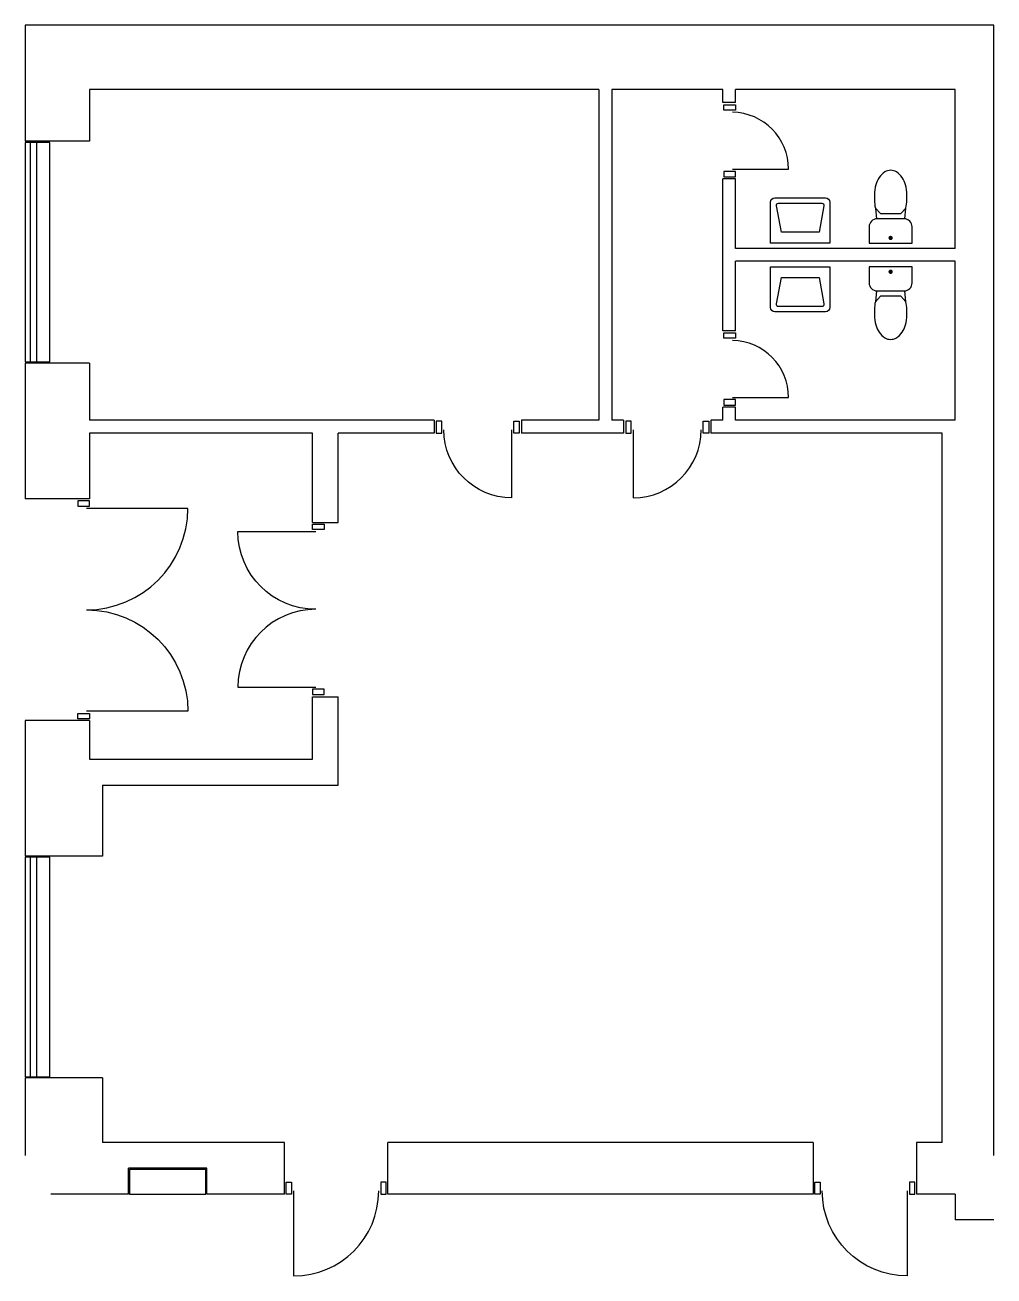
# Model space of a CAD drawing. Header units: millimetres. Extents: x -139122272 to -139113137, y 257862386 to 257906386.
# Drawn here: x -139122137 to -139113137, y 257894766 to 257906386 of the extents above; entities that cross this region are included whole.
import ezdxf

# ---------------------------------------------------------------- set-up
doc = ezdxf.new("R2010")
doc.units = ezdxf.units.MM
doc.header["$LTSCALE"] = 100
for name, color, linetype in [('A21----', 3, 'Continuous'), ('A22--U-', 1, 'Continuous'), ('A314-S-', 8, 'Continuous'), ('A321---', 1, 'Continuous'), ('A525---', 11, 'Continuous'), ('A89--Y-', 12, 'Continuous')]:
    doc.layers.add(name, color=color, linetype=linetype)

# ---------------------------------------------------------------- blocks, each defined once
blk = doc.blocks.new('TOI')
blk.add_lwpolyline([(-200, -200, 0.4142135623730951), (-125, -275), (125, -275, 0.4142135623730951), (200, -200), (200, -50), (-200, -50)], format="xyb", close=True)
at = {"const_width": 19.75}
blk.add_lwpolyline([(-10.125, -96.95899457277847, 1), (10.125, -96.95899457277847, 1)], format="xyb", close=True, dxfattribs=at)
blk.add_lwpolyline([(-132.2446960051893, -274.6492758400746), (-141.9837119652075, -375.0000000091859, 0.0557223020200318), (-149.9999999974971, -446.7073538793193), (-150, -500, 0.067325895239371), (-137.8636622487393, -589.7227315415512, 0.0797058162322264), (-106.0660171779746, -659.4284078790515, 0.1071248465941432), (-53.87955436162883, -710.0635837497539, 0.1401255773500056), (0, -725.4658166501031, 0.1401255773500056), (53.87955436162883, -710.0635837497539, 0.107124846594143), (106.0660171779746, -659.4284078790515, 0.0797058162323701), (137.8636622487684, -589.7227315414348, 0.0673258952392976), (150, -500), (150, -446.7073538793193, 0.0557223020191417), (141.9837119679651, -375.00000001031), (132.2446959978188, -274.6492758227178)], format="xyb")
blk.add_lwpolyline([(141.9837119581352, -375), (94.29769421648234, -325), (-94.29769421202946, -325), (-141.9837119589502, -375)])
blk = doc.blocks.new('HV')
for points in [[(-235, -470, -0.4142135623730951), (-275, -430), (-275, -50), (275, -50), (275, -430, -0.4142135623730951), (235, -470)], [(-200.9562515292782, -420, -0.4689210488120354), (-220.6218916289799, -396.3582147963461), (-175, -150), (175, -150), (220.6218916289799, -396.3582147963461, -0.4689210488120356), (200.9562515292782, -420)]]:
    blk.add_lwpolyline(points, format="xyb", close=True)
blk = doc.blocks.new('V206')
for p, q in [((2050.000000000007, 109.9999999999854), (10, 110)), ((2050.000000000007, 49.99999999998545), (10, 50))]:
    blk.add_line(p, q)
blk.add_lwpolyline([(2050.000000000015, -1.09139e-11), (2050.000000000007, 229.9999999999818), (10, 229.9999999999964), (10, -1.09139e-11)], close=True)
blk = doc.blocks.new('DD162')
for points in [[(15, 110), (65, 110), (65, 0), (15, 0)], [(1600, 0), (1600, 110), (1550, 110), (1550, 0)]]:
    blk.add_lwpolyline(points, close=True)
for points in [[(807.5, 30, -0.414213562373036), (85, -692.4999999998545), (85, 30)], [(807.5, 30, 0.414213562373036), (1530, -692.4999999998545), (1530, 30)]]:
    blk.add_lwpolyline(points, format="xyb")
blk = doc.blocks.new('D81H')
for points in [[(-790, 0.0424046834014007), (-740, 0.0424046834014007), (-740, 110.0424046834014), (-790, 110.0424046834014)], [(-70, 110.0424046834014), (-20, 110.0424046834014), (-20, 0.0424046834014007), (-70, 0.0424046834014007)]]:
    blk.add_lwpolyline(points, close=True)
blk.add_lwpolyline([(-90, 28.39798818088457), (-90, -601.6020118191154, -0.4142135623730951), (-720, 28.39798818088457)], format="xyb")
blk = doc.blocks.new('D81V')
for points in [[(20, 110.0424046833941), (20, 0.0424046833941247), (70, 0.0424046833941247), (70, 110.0424046833941)], [(790, 0.0424046833941247), (740, 0.0424046833941247), (740, 110.0424046833941), (790, 110.0424046833941)]]:
    blk.add_lwpolyline(points, close=True)
blk.add_lwpolyline([(90, 28.39798818089184), (90, -601.6020118191082, 0.4142135623730951), (720, 28.39798818089184, 0.4142135623730951)], format="xyb")
blk = doc.blocks.new('D71V')
for p, q in [((70, 110.0424046834014), (20, 110.0424046834014)), ((20, 110.0424046834014), (20, 0.0424046834014007)), ((20, 0.0424046834014007), (70, 0.0424046834014007)), ((70, 0.0424046834014007), (70, 110.0424046834014)), ((90, 28.39798818088457), (90, -491.6020118191154)), ((639.9999999999927, 0.0424046834014007), (639.9999999999927, 110.0424046834014)), ((639.9999999999927, 110.0424046834014), (689.9999999999927, 110.0424046834014)), ((689.9999999999927, 0.0424046834014007), (639.9999999999927, 0.0424046834014007)), ((689.9999999999927, 110.0424046834014), (689.9999999999927, 0.0424046834014007))]:
    blk.add_line(p, q)
blk.add_arc((91.4526085618927, 37.01359868510917), 528.617606347337, 269.8425545354011, 359.0661302777675)
blk = doc.blocks.new('D96V')
for points in [[(15, 109.9999999999964), (65, 109.9999999999964), (65, -3.638e-12), (15, -3.638e-12)], [(945, -3.638e-12), (945, 109.9999999999964), (895, 109.9999999999964), (895, -3.638e-12)]]:
    blk.add_lwpolyline(points, close=True)
blk.add_lwpolyline([(85.00000000000364, 29.99999999999636), (85.00000000000364, -760.0000000000036, 0.4142135623730951), (875.0000000000036, 29.99999999999636)], format="xyb")
blk = doc.blocks.new('D96H')
for points in [[(-945, 110), (-895, 110), (-895, 0), (-945, 0)], [(-15, 0), (-15, 110), (-65, 110), (-65, 0)]]:
    blk.add_lwpolyline(points, close=True)
blk.add_lwpolyline([(-85, 30), (-85, -760, -0.4142135623730951), (-875, 30)], format="xyb")

msp = doc.modelspace()

# ---------------------------------------------------------------- linework, layer by layer
at = {"layer": 'A21----'}
for p, q in [((-139122137.2756885, 257906386.1782944), (-139122137.2756885, 257905306.1782944)), ((-139113137.2756885, 257906386.1782944), (-139122137.2756885, 257906386.1782944)), ((-139113137.2756885, 257895886.1782944), (-139113137.2756885, 257906386.1782944)), ((-139116807.2756885, 257905786.1782944), (-139121537.2756885, 257905786.1782944)), ((-139121537.2756885, 257905786.1782944), (-139121537.2756885, 257905306.1782944)), ((-139115657.2756885, 257905786.1782944), (-139116687.2756885, 257905786.1782944)), ((-139113497.2756885, 257905786.1782944), (-139115537.2756885, 257905786.1782944)), ((-139113497.2756885, 257904311.1782944), (-139113497.2756885, 257905786.1782944)), ((-139121537.2756885, 257905306.1782944), (-139122137.2756885, 257905306.1782944)), ((-139113497.2756885, 257902716.1782944), (-139113497.2756885, 257904191.1782944)), ((-139121537.2756885, 257903246.1782944), (-139122137.2756885, 257903246.1782944)), ((-139122137.2756885, 257903246.1782944), (-139122137.2756885, 257901986.1782944)), ((-139121537.2756885, 257903246.1782944), (-139121537.2756885, 257902716.1782944)), ((-139121537.2756885, 257902596.1782944), (-139121537.2756885, 257901986.1782944)), ((-139113617.2756885, 257896006.1782944), (-139113617.2756885, 257902596.1782944)), ((-139121537.2756885, 257901986.1782944), (-139122137.2756885, 257901986.1782944)), ((-139121537.2756885, 257899926.1782944), (-139122137.2756885, 257899926.1782944)), ((-139122137.2756885, 257899926.1782944), (-139122137.2756885, 257898666.1782944)), ((-139121537.2756885, 257899926.1782944), (-139121537.2756885, 257899566.1782944)), ((-139121417.2756885, 257899326.1782944), (-139121417.2756885, 257898666.1782944)), ((-139121417.2756885, 257898666.1782944), (-139122137.2756885, 257898666.1782944)), ((-139121417.2756885, 257896606.1782944), (-139122137.2756885, 257896606.1782944)), ((-139122137.2756885, 257896606.1782944), (-139122137.2756885, 257895886.1782944)), ((-139121417.2756885, 257896606.1782944), (-139121417.2756885, 257896006.1782944)), ((-139113857.2756885, 257896006.1782944), (-139113857.2756885, 257895526.1782944)), ((-139113617.2756885, 257896006.1782944), (-139113857.2756885, 257896006.1782944)), ((-139121177.2756885, 257895526.1782944), (-139121177.2756885, 257895766.1782944)), ((-139121177.2756885, 257895526.1782944), (-139121897.2756885, 257895526.1782944)), ((-139113497.2756885, 257895526.1782944), (-139113857.2756885, 257895526.1782944)), ((-139113497.2756885, 257895526.1782944), (-139113497.2756885, 257895286.1782944)), ((-139113137.2756885, 257895286.1782944), (-139113497.2756885, 257895286.1782944))]:
    msp.add_line(p, q, dxfattribs=at)
at = {"layer": 'A22--U-'}
for p, q in [((-139116807.2756885, 257905786.1782944), (-139116807.2756885, 257902716.1782944)), ((-139116687.2756885, 257905786.1782944), (-139116687.2756885, 257902716.1782944)), ((-139115657.2756885, 257905666.1782944), (-139115657.2756885, 257905786.1782944)), ((-139115537.2756885, 257905666.1782944), (-139115537.2756885, 257905786.1782944)), ((-139115537.2756885, 257905666.1782944), (-139115657.2756885, 257905666.1782944)), ((-139115657.2756885, 257903546.1782944), (-139115657.2756885, 257904956.1782944)), ((-139115537.2756885, 257904956.1782944), (-139115657.2756885, 257904956.1782944)), ((-139115537.2756885, 257904311.1782944), (-139115537.2756885, 257904956.1782944)), ((-139113497.2756885, 257904311.1782944), (-139115537.2756885, 257904311.1782944)), ((-139115537.2756885, 257903546.1782944), (-139115537.2756885, 257904191.1782944)), ((-139113497.2756885, 257904191.1782944), (-139115537.2756885, 257904191.1782944)), ((-139115537.2756885, 257903546.1782944), (-139115657.2756885, 257903546.1782944)), ((-139115537.2756885, 257902836.1782944), (-139115657.2756885, 257902836.1782944)), ((-139115657.2756885, 257902716.1782944), (-139115657.2756885, 257902836.1782944)), ((-139115537.2756885, 257902716.1782944), (-139115537.2756885, 257902836.1782944)), ((-139118337.2756885, 257902716.1782944), (-139121537.2756885, 257902716.1782944)), ((-139118337.2756885, 257902716.1782944), (-139118337.2756885, 257902596.1782944)), ((-139117527.2756885, 257902716.1782944), (-139117527.2756885, 257902596.1782944)), ((-139116807.2756885, 257902716.1782944), (-139117527.2756885, 257902716.1782944)), ((-139116577.2756885, 257902716.1782944), (-139116687.2756885, 257902716.1782944)), ((-139116577.2756885, 257902716.1782944), (-139116577.2756885, 257902596.1782944)), ((-139115767.2756885, 257902716.1782944), (-139115767.2756885, 257902596.1782944)), ((-139115657.2756885, 257902716.1782944), (-139115767.2756885, 257902716.1782944)), ((-139113497.2756885, 257902716.1782944), (-139115537.2756885, 257902716.1782944)), ((-139119467.2756885, 257902596.1782944), (-139121537.2756885, 257902596.1782944)), ((-139119467.2756885, 257901766.1782944), (-139119467.2756885, 257902596.1782944)), ((-139118337.2756885, 257902596.1782944), (-139119227.2756885, 257902596.1782944)), ((-139119227.2756885, 257901766.1782944), (-139119227.2756885, 257902596.1782944)), ((-139116577.2756885, 257902596.1782944), (-139117527.2756885, 257902596.1782944)), ((-139113617.2756885, 257902596.1782944), (-139115767.2756885, 257902596.1782944)), ((-139119467.2756885, 257901766.1782944), (-139119227.2756885, 257901766.1782944)), ((-139119467.2756885, 257900146.1782944), (-139119227.2756885, 257900146.1782944)), ((-139119467.2756885, 257899566.1782944), (-139119467.2756885, 257900146.1782944)), ((-139119227.2756885, 257899326.1782944), (-139119227.2756885, 257900146.1782944)), ((-139121537.2756885, 257899566.1782944), (-139119467.2756885, 257899566.1782944)), ((-139121417.2756885, 257899326.1782944), (-139119227.2756885, 257899326.1782944)), ((-139119727.2756885, 257896006.1782944), (-139121417.2756885, 257896006.1782944)), ((-139119727.2756885, 257895526.1782944), (-139119727.2756885, 257896006.1782944)), ((-139118767.2756885, 257895526.1782944), (-139118767.2756885, 257896006.1782944)), ((-139114817.2756885, 257896006.1782944), (-139118767.2756885, 257896006.1782944)), ((-139114817.2756885, 257896006.1782944), (-139114817.2756885, 257895526.1782944)), ((-139120447.2756885, 257895766.1782944), (-139121177.2756885, 257895766.1782944)), ((-139120447.2756885, 257895526.1782944), (-139120447.2756885, 257895766.1782944)), ((-139119727.2756885, 257895526.1782944), (-139120447.2756885, 257895526.1782944)), ((-139114817.2756885, 257895526.1782944), (-139118767.2756885, 257895526.1782944))]:
    msp.add_line(p, q, dxfattribs=at)
at = {"layer": 'A321---'}
for points in [[(-139121537.2756885, 257901966.1782944), (-139121647.2756885, 257901966.1782944), (-139121647.2756885, 257901916.1782944), (-139121537.2756885, 257901916.1782944)], [(-139121647.2756885, 257899941.1782944), (-139121647.2756885, 257899991.1782944), (-139121537.2756885, 257899991.1782944), (-139121537.2756885, 257899941.1782944)]]:
    msp.add_lwpolyline(points, close=True, dxfattribs=at)
for points in [[(-139121567.2756885, 257900953.6782944, 0.4142135623730951), (-139120624.7756885, 257901896.1782944), (-139121567.2756885, 257901896.1782944)], [(-139121567.2756885, 257900953.6782944, -0.4142135623730951), (-139120624.7756885, 257900011.1782944), (-139121567.2756885, 257900011.1782944)]]:
    msp.add_lwpolyline(points, format="xyb", dxfattribs=at)
at = {"layer": 'A89--Y-'}
msp.add_lwpolyline([(-139121167.2756885, 257895526.1782944), (-139120457.2756885, 257895526.1782944), (-139120457.2756885, 257895756.1782944), (-139121167.2756885, 257895756.1782944)], close=True, dxfattribs=at)

# ---------------------------------------------------------------- block references
at = {"layer": 'A314-S-', "rotation": 270}
for p in [(-139122137.2756885, 257905306.1782944), (-139122137.2756885, 257898666.1782944)]:
    msp.add_blockref('V206', p, dxfattribs=at)
at = {"layer": 'A321---'}
for name, p, rotation in [('D71V', (-139115537.2756885, 257904956.1782944), 90), ('D71V', (-139115537.2756885, 257902836.1782944), 90), ('DD162', (-139119467.2756885, 257901766.1782944), 270)]:
    msp.add_blockref(name, p, dxfattribs=dict(at, rotation=rotation))
for name, p in [('D81H', (-139117527.2756885, 257902596.1782944)), ('D81V', (-139116577.2756885, 257902596.1782944)), ('D96V', (-139119727.2756885, 257895526.1782944)), ('D96H', (-139113857.2756885, 257895526.1782944))]:
    msp.add_blockref(name, p, dxfattribs=at)
at = {"layer": 'A525---', "rotation": 180}
for name, p in [('TOI', (-139114097.2756885, 257904311.1782944)), ('HV', (-139114937.2756885, 257904311.1782944))]:
    msp.add_blockref(name, p, dxfattribs=at)
at = {"layer": 'A525---'}
for name, p in [('HV', (-139114937.2756885, 257904191.1782944)), ('TOI', (-139114097.2756885, 257904191.1782944))]:
    msp.add_blockref(name, p, dxfattribs=at)

doc.saveas('drawing.dxf')
